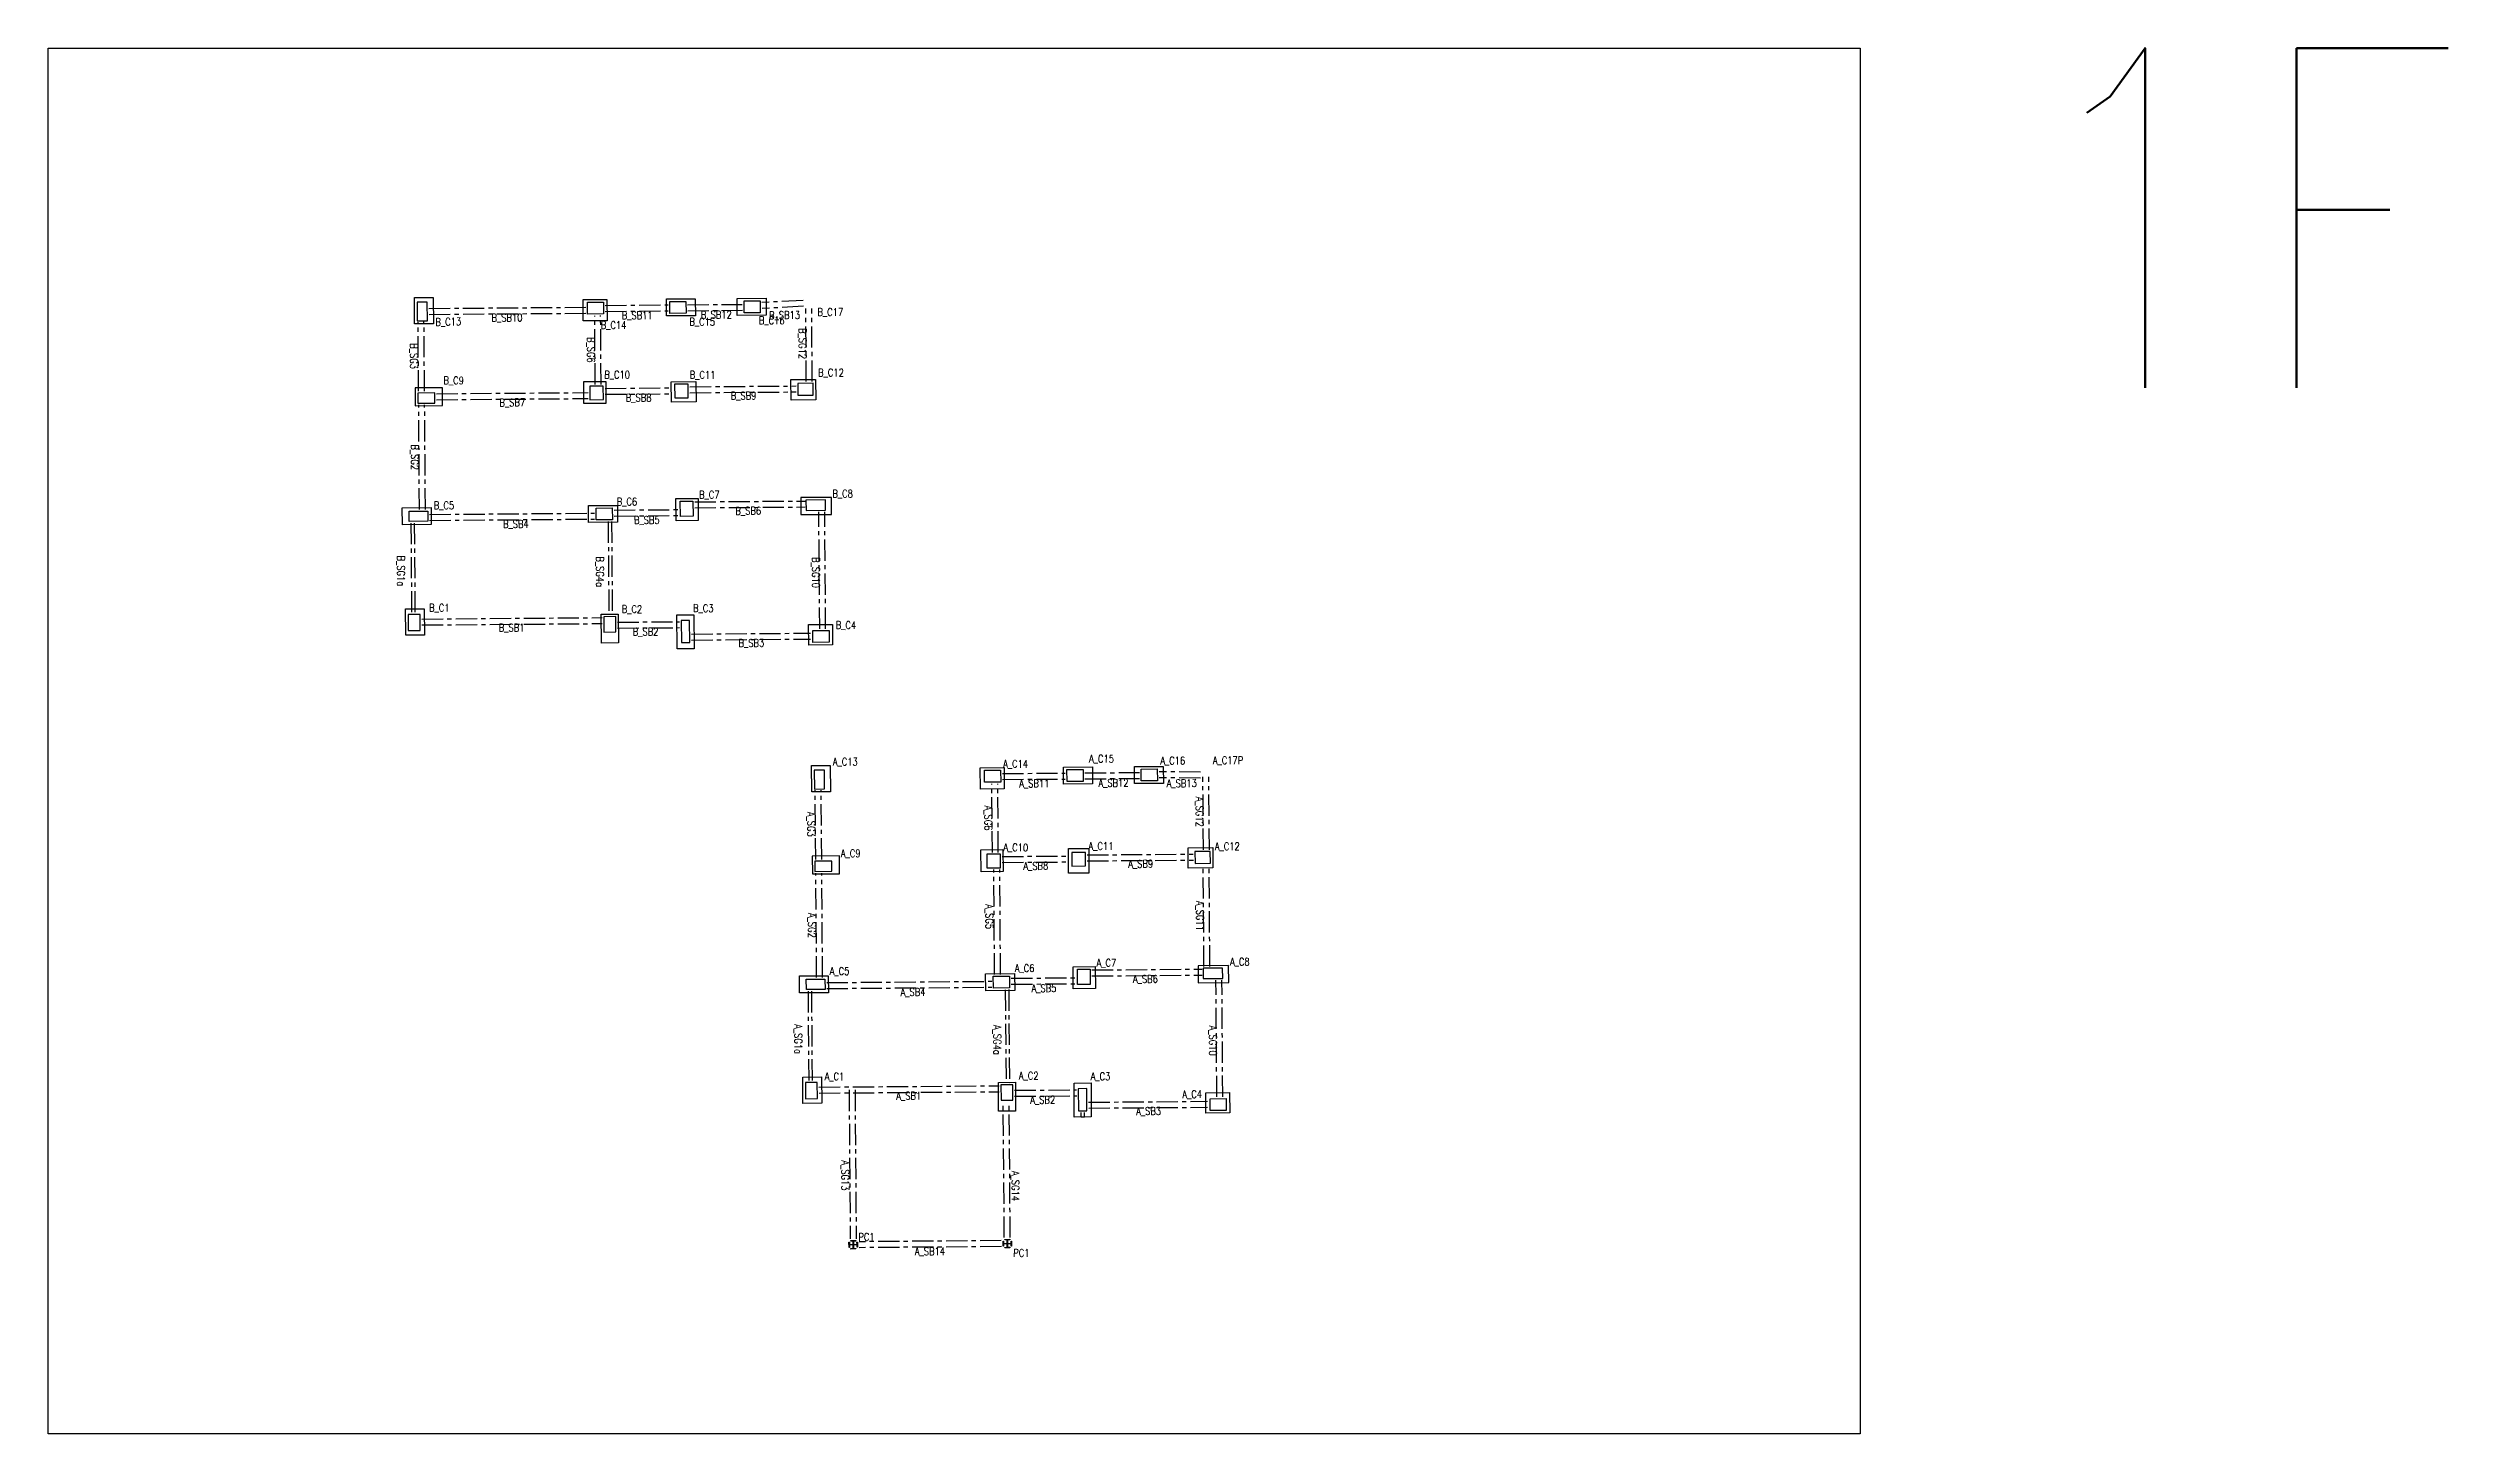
# Model space of a CAD drawing. Header units: millimetres. Extents: x 39613 to 69886, y 27475 to 191272.
# Drawn here: x 50002 to 64126, y 27475 to 35631 of the extents above; entities that cross this region are included whole.
import ezdxf
from ezdxf.enums import TextEntityAlignment as Align

# ---------------------------------------------------------------- set-up
doc = ezdxf.new("R2010")
doc.units = ezdxf.units.MM
doc.header["$LTSCALE"] = 100
doc.header["$MEASUREMENT"] = 0
doc.linetypes.add('CENTER', pattern=[2, 1.25, -0.25, 0.25, -0.25])
for name, color, linetype in [('TC-COLUMN', 1, 'Continuous'), ('TC-TB', 2, 'Continuous'), ('TC-TC', 4, 'Continuous'), ('TC-鋼柱', 11, 'Continuous'), ('TC-鋼粱', 183, 'CENTER')]:
    doc.layers.add(name, color=color, linetype=linetype)
doc.styles.get("Standard").update_dxf_attribs({"font": 'txt.shx', "width": 0.8, "bigfont": 'ae.shx'})

msp = doc.modelspace()

# ---------------------------------------------------------------- texts
at = {"layer": 'Defpoints', "color": 3, "width": 0.8}
msp.add_text('1F', height=2000, rotation=360, dxfattribs=at).set_placement((61589.25, 35630.59), align=Align.TOP_LEFT)
at = {"layer": 'TC-TB', "width": 0.8}
for s, rotation, p in [('B_SB10', 0.440027, (52702.86, 34044.15)), ('B_SB11', 0.440027, (53468.98, 34057.53)), ('B_SB12', 0.440027, (53934.94, 34061.11)), ('B_SB13', 0.440027, (54336.72, 34058.95)), ('B_SG6', 270, (53197.98, 33854.44)), ('B_SG12', 270, (54442.67, 33891.24)), ('B_SG3', 270, (52155.92, 33817.6)), ('B_SB7', 0.440027, (52734.23, 33544.69)), ('B_SB8', 0.440027, (53477.65, 33572.72)), ('B_SB9', 0.440027, (54095, 33584.6)), ('B_SG2', 270, (52160.49, 33222.86)), ('B_SB6', 0.440027, (54122.86, 32907.51)), ('B_SB4', 0.440027, (52754.95, 32830.01)), ('B_SB5', 0.440027, (53525.76, 32852.93)), ('B_SG1a', 270, (52079.52, 32553.53)), ('B_SG4a', 270, (53250.59, 32548.81)), ('B_SG10', 270, (54520.66, 32544.31)), ('B_SB1', 0.440027, (52730.11, 32219.8)), ('B_SB2', 0.440027, (53518.38, 32195.85)), ('B_SB3', 0.440027, (54141.4, 32129.83)), ('A_SB11', 0.440027, (55806.41, 31302.9)), ('A_SB12', 0.440027, (56272.37, 31306.48)), ('A_SB13', 0.440027, (56674.15, 31304.32)), ('A_SG12', 270, (56780.1, 31136.61)), ('A_SG3', 270, (54493.35, 31062.96)), ('A_SG6', 270, (55535.41, 31099.81)), ('A_SB8', 0.440027, (55815.08, 30818.09)), ('A_SB9', 0.440027, (56432.43, 30829.97)), ('A_SG2', 270, (54497.92, 30468.23)), ('A_SG5', 270, (55542.45, 30519.6)), ('A_SG11', 270, (56782.31, 30524)), ('A_SB4', 0.440027, (55092.38, 30075.38)), ('A_SB5', 0.440027, (55863.19, 30098.3)), ('A_SB6', 0.440027, (56460.29, 30152.88)), ('A_SG1a', 270, (54416.95, 29798.9)), ('A_SG4a', 270, (55588.02, 29794.18)), ('A_SG10', 270, (56858.09, 29789.68)), ('A_SB1', 0.440027, (55067.54, 29465.17)), ('A_SB2', 0.440027, (55855.81, 29441.22)), ('A_SB3', 0.440027, (56478.83, 29375.2)), ('A_SG13', 270, (54694.04, 28996.43)), ('A_SG14', 270, (55695.65, 28934.54))]:
    msp.add_text(s, height=45, rotation=rotation, dxfattribs=at).set_placement(p, align=Align.MIDDLE_CENTER)
msp.add_text('A_SB14', height=45, dxfattribs=at).set_placement((55192.14, 28550.29), align=Align.MIDDLE_CENTER)
at = {"layer": 'TC-TC', "width": 0.8}
for s, rotation, p in [('B_C13', 1.196594, (52357.46, 34020.02)), ('B_C15', 359.68346, (53852.03, 34019.94)), ('B_C16', 359.68346, (54261.15, 34027.56)), ('B_C17', 359.68346, (54605.97, 34076.73)), ('B_C14', 359.68346, (53329.87, 34000.16)), ('B_C9', 359.68346, (52389.34, 33674.44)), ('B_C10', 359.68346, (53351.1, 33708.3)), ('B_C11', 359.68346, (53854.2, 33707.45)), ('B_C12', 359.68346, (54609.9, 33720.76)), ('B_C5', 359.68346, (52331.99, 32939.36)), ('B_C6', 359.68346, (53408.71, 32961.66)), ('B_C7', 359.68346, (53893.42, 33002.38)), ('B_C8', 359.68346, (54678.39, 33008.41)), ('B_C1', 359.68346, (52304.64, 32336.8)), ('B_C2', 359.68346, (53438.13, 32328.69)), ('B_C3', 359.68346, (53858.55, 32334.29)), ('B_C4', 359.68346, (54697.6, 32234.74)), ('A_C13', 359.68346, (54693.71, 31430.82)), ('A_C14', 359.68346, (55696.34, 31418.52)), ('A_C15', 359.68346, (56201.71, 31448.3)), ('A_C16', 359.68346, (56621.11, 31437.39)), ('A_C17P', 359.68346, (56946.53, 31439.07)), ('A_C10', 359.68346, (55697.12, 30926.55)), ('A_C11', 359.68346, (56198.9, 30934.95)), ('A_C12', 359.68346, (56942.21, 30933.11)), ('A_C9', 359.68346, (54725.86, 30891.71)), ('A_C6', 359.68346, (55749.29, 30216.46)), ('A_C7', 359.68346, (56230.85, 30247.75)), ('A_C8', 359.68346, (57015.82, 30253.78)), ('A_C5', 359.68346, (54660.18, 30198.69)), ('A_C1', 359.68346, (54630.21, 29578.87)), ('A_C2', 359.68346, (55773.33, 29583.23)), ('A_C3', 359.68346, (56195.98, 29579.66)), ('A_C4', 1.196593, (56735.53, 29474.32)), ('PC1', 359.68346, (54818.73, 28634.7)), ('PC1', 359.68346, (55730.34, 28540.86))]:
    msp.add_text(s, height=45, rotation=rotation, dxfattribs=at).set_placement(p, align=Align.MIDDLE_CENTER)

# ---------------------------------------------------------------- linework, layer by layer
at = {"layer": 'Defpoints'}
msp.add_lwpolyline([(50001.56, 35630.59), (60666.19, 35630.59), (60666.19, 27475.22), (50001.56, 27475.22)], close=True, dxfattribs=at)
at = {"layer": 'TC-COLUMN'}
for points in [[(52268.27, 34163.31), (52269.46, 34008.32), (52159.46, 34007.47), (52158.27, 34162.47)], [(53290.73, 34151.16), (53291.69, 34026.17), (53151.69, 34025.09), (53150.73, 34150.09)], [(53640.78, 34153.85), (53810.77, 34155.16), (53811.54, 34055.16), (53641.54, 34053.85)], [(54057.66, 34157.05), (54227.65, 34158.36), (54228.42, 34058.36), (54058.42, 34057.06)], [(52323.16, 33526.53), (52322.36, 33631.39), (52162.36, 33630.16), (52163.17, 33525.3)], [(53284.49, 33669.1), (53285.49, 33539.1), (53155.49, 33538.11), (53154.49, 33668.1)], [(53669.35, 33666.56), (53814.34, 33667.67), (53815.27, 33547.67), (53670.27, 33546.56)], [(54374.3, 33679.25), (54519.3, 33680.36), (54520.22, 33560.37), (54375.22, 33559.25)], [(52086.67, 32924.88), (52256.66, 32926.19), (52257.43, 32826.19), (52087.44, 32824.88)], [(53182.6, 32938.3), (53352.59, 32939.6), (53353.36, 32839.61), (53183.37, 32838.3)], [(53827.3, 32980.25), (53828.29, 32850.25), (53698.3, 32849.25), (53697.3, 32979.25)], [(54432.28, 32984.88), (54433.05, 32884.89), (54613.04, 32886.28), (54612.27, 32986.27)], [(52216.24, 32330.79), (52217.43, 32175.8), (52107.43, 32174.95), (52106.24, 32329.95)], [(53258.82, 32128.86), (53257.51, 32298.85), (53357.51, 32299.62), (53358.81, 32129.63)], [(54478.02, 32237.72), (54618.01, 32238.8), (54618.93, 32118.8), (54478.94, 32117.73)], [(54605.7, 31408.68), (54606.89, 31253.69), (54496.89, 31252.84), (54495.7, 31407.84)], [(55628.16, 31396.53), (55629.12, 31271.54), (55489.12, 31270.46), (55488.16, 31395.46)], [(55978.21, 31399.22), (56148.2, 31400.53), (56148.97, 31300.53), (55978.98, 31299.22)], [(56395.09, 31402.42), (56565.08, 31403.73), (56565.85, 31303.73), (56395.85, 31302.43)], [(54660.59, 30771.9), (54659.79, 30876.76), (54499.79, 30875.53), (54500.6, 30770.67)], [(55621.92, 30914.47), (55622.92, 30784.47), (55492.92, 30783.48), (55491.92, 30913.47)], [(56126.72, 30920.35), (56127.83, 30775.35), (56007.83, 30774.43), (56006.72, 30919.43)], [(56711.73, 30924.62), (56856.73, 30925.73), (56857.65, 30805.74), (56712.65, 30804.62)], [(56769.71, 30230.25), (56770.48, 30130.26), (56950.47, 30131.65), (56949.7, 30231.64)], [(54424.1, 30170.25), (54594.09, 30171.56), (54594.86, 30071.56), (54424.87, 30070.25)], [(55520.03, 30183.67), (55690.02, 30184.97), (55690.79, 30084.98), (55520.8, 30083.67)], [(56164.73, 30225.62), (56165.72, 30095.62), (56035.73, 30094.62), (56034.73, 30224.62)], [(54553.67, 29576.16), (54554.86, 29421.17), (54444.86, 29420.32), (54443.67, 29575.32)], [(55596.25, 29374.23), (55594.94, 29544.22), (55694.94, 29544.99), (55696.24, 29375)], [(56815.45, 29483.09), (56955.44, 29484.17), (56956.36, 29364.17), (56816.37, 29363.1)]]:
    msp.add_lwpolyline(points, close=True, dxfattribs=at)
for points in [[(53702.69, 32294.97), (53802.69, 32295.73), (53804.22, 32095.74), (53704.23, 32094.97), (53702.69, 32294.97)], [(56040.12, 29540.34), (56140.12, 29541.1), (56141.65, 29341.11), (56041.66, 29340.34), (56040.12, 29540.34)]]:
    msp.add_lwpolyline(points, dxfattribs=at)
at = {"layer": 'TC-鋼柱'}
for points in [[(52174.33, 34025.09), (52234.33, 34025.55), (52233.48, 34135.54), (52173.48, 34135.08)], [(53270.84, 34136.01), (53271.38, 34066.01), (53176.38, 34065.28), (53175.85, 34135.28)], [(53755.89, 34139.74), (53756.43, 34069.74), (53661.43, 34069.01), (53660.89, 34139.01)], [(54192.77, 34143.09), (54193.3, 34073.09), (54098.31, 34072.36), (54097.77, 34142.36)], [(53190.32, 33560.87), (53270.32, 33561.49), (53269.7, 33641.49), (53189.7, 33640.87)], [(53690.08, 33571.71), (53770.08, 33572.33), (53769.46, 33652.33), (53689.46, 33651.71)], [(54415.01, 33587.06), (54505.01, 33587.75), (54504.47, 33657.75), (54414.47, 33657.06)], [(52178.05, 33540.41), (52278.05, 33541.18), (52277.59, 33601.18), (52177.59, 33600.41)], [(53322.71, 32924.37), (53323.25, 32854.37), (53228.25, 32853.65), (53227.71, 32923.64)], [(53797.41, 32965.02), (53798.1, 32875.02), (53723.1, 32874.45), (53722.41, 32964.44)], [(54462.85, 32910.12), (54577.85, 32911), (54577.39, 32971), (54462.39, 32970.11)], [(52236.82, 32906.03), (52237.28, 32846.03), (52127.28, 32845.19), (52126.82, 32905.19)], [(52122.22, 32202.57), (52192.22, 32203.11), (52191.49, 32298.1), (52121.49, 32297.57)], [(53273.32, 32193.97), (53343.32, 32194.51), (53342.62, 32284.51), (53272.63, 32283.97)], [(53728.95, 32131.65), (53778.94, 32132.04), (53777.95, 32262.03), (53727.95, 32261.65)], [(54598.28, 32203.65), (54598.82, 32133.65), (54503.82, 32132.92), (54503.29, 32202.92)], [(54511.76, 31270.46), (54571.76, 31270.92), (54570.91, 31380.91), (54510.91, 31380.45)], [(55608.27, 31381.38), (55608.81, 31311.38), (55513.81, 31310.65), (55513.28, 31380.65)], [(56093.32, 31385.11), (56093.86, 31315.11), (55998.86, 31314.38), (55998.32, 31384.38)], [(56530.2, 31388.46), (56530.73, 31318.46), (56435.74, 31317.73), (56435.2, 31387.73)], [(54515.48, 30785.78), (54615.48, 30786.55), (54615.02, 30846.55), (54515.02, 30845.78)], [(55527.75, 30806.24), (55607.75, 30806.86), (55607.13, 30886.86), (55527.13, 30886.24)], [(56027.51, 30817.08), (56107.51, 30817.7), (56106.89, 30897.7), (56026.89, 30897.08)], [(56752.44, 30832.43), (56842.44, 30833.12), (56841.9, 30903.12), (56751.9, 30902.43)], [(54574.25, 30151.4), (54574.71, 30091.4), (54464.71, 30090.56), (54464.25, 30150.56)], [(55660.14, 30169.74), (55660.68, 30099.74), (55565.68, 30099.01), (55565.14, 30169.01)], [(56134.84, 30210.39), (56135.53, 30120.39), (56060.54, 30119.82), (56059.84, 30209.81)], [(56800.28, 30155.49), (56915.28, 30156.37), (56914.82, 30216.37), (56799.82, 30215.48)], [(54459.65, 29447.94), (54529.65, 29448.48), (54528.92, 29543.47), (54458.92, 29542.94)], [(55610.75, 29439.34), (55680.75, 29439.88), (55680.05, 29529.88), (55610.06, 29529.34)], [(56066.38, 29377.02), (56116.37, 29377.41), (56115.38, 29507.4), (56065.38, 29507.02)], [(56935.71, 29449.02), (56936.25, 29379.02), (56841.25, 29378.29), (56840.72, 29448.29)], [(54725.64, 28613.53), (54755.64, 28613.77), (54755.67, 28610.77), (54741.67, 28610.66), (54741.83, 28589.66), (54762.83, 28589.82), (54762.72, 28603.82), (54765.72, 28603.84), (54765.95, 28573.84), (54762.95, 28573.82), (54762.84, 28587.82), (54741.84, 28587.66), (54742, 28566.66), (54756, 28566.77), (54756.03, 28563.77), (54726.03, 28563.54), (54726, 28566.54), (54740, 28566.64), (54739.84, 28587.64), (54718.84, 28587.48), (54718.95, 28573.48), (54715.95, 28573.46), (54715.72, 28603.46), (54718.72, 28603.48), (54718.83, 28589.48), (54739.83, 28589.64), (54739.67, 28610.64), (54725.67, 28610.53)], [(55632.09, 28620.5), (55662.09, 28620.73), (55662.11, 28617.73), (55648.11, 28617.62), (55648.27, 28596.62), (55669.27, 28596.79), (55669.16, 28610.79), (55672.16, 28610.81), (55672.4, 28580.81), (55669.4, 28580.79), (55669.29, 28594.79), (55648.29, 28594.62), (55648.45, 28573.63), (55662.45, 28573.73), (55662.47, 28570.73), (55632.47, 28570.5), (55632.45, 28573.5), (55646.45, 28573.61), (55646.29, 28594.61), (55625.29, 28594.45), (55625.4, 28580.45), (55622.4, 28580.43), (55622.17, 28610.42), (55625.17, 28610.45), (55625.27, 28596.45), (55646.27, 28596.61), (55646.11, 28617.61), (55632.11, 28617.5)]]:
    msp.add_lwpolyline(points, close=True, dxfattribs=at)
at = {"layer": 'TC-鋼粱'}
for p, q in [((52243.77, 34098.12), (53166.08, 34105.2)), ((52244.04, 34063.12), (53166.34, 34070.21)), ((53222.04, 33651.12), (53218.93, 34055.61)), ((53257.04, 33651.39), (53253.93, 34055.88)), ((53281, 34116.09), (53651.05, 34118.93)), ((53281.26, 34081.09), (53651.31, 34083.93)), ((53766.04, 34119.81), (54087.92, 34122.29)), ((53766.31, 34084.81), (54088.19, 34087.29)), ((54445.54, 34145.64), (54202.02, 34132.49)), ((54447.43, 34110.69), (54203.91, 34097.54)), ((54464.39, 33667.44), (54461.09, 34096.9)), ((54499.39, 33667.71), (54496.09, 34097.17)), ((52182.51, 33610.45), (52179.38, 34018.12)), ((52217.51, 33610.72), (52214.38, 34018.39)), ((53279.81, 33627.89), (53679.62, 33630.96)), ((53779.58, 33637.18), (54404.59, 33641.98)), ((52187.85, 32915.66), (52183.13, 33530.45)), ((52222.85, 32915.93), (52218.13, 33530.72)), ((52287.63, 33596.26), (53179.99, 33603.11)), ((52287.9, 33561.26), (53180.26, 33568.11)), ((53280.07, 33592.89), (53679.89, 33595.96)), ((53779.85, 33602.18), (54404.86, 33606.98)), ((53332.81, 32911.45), (53712.8, 32914.37)), ((53807.45, 32960.08), (54457.43, 32965.08)), ((53807.72, 32925.09), (54457.7, 32930.08)), ((52137.36, 32835.27), (52141.41, 32307.72)), ((52157.36, 32835.42), (52161.41, 32307.87)), ((52246.97, 32886.11), (53217.94, 32893.57)), ((52247.24, 32851.11), (53218.21, 32858.57)), ((53298.32, 32844.18), (53302.55, 32294.2)), ((53318.32, 32844.34), (53322.55, 32294.35)), ((53333.08, 32876.45), (53713.07, 32879.37)), ((54543.21, 32213.22), (54537.93, 32900.69)), ((54578.21, 32213.49), (54572.93, 32900.96)), ((52201.7, 32270.74), (53262.67, 32278.89)), ((52201.97, 32235.75), (53262.93, 32243.89)), ((53352.87, 32252.08), (53718, 32254.89)), ((53353.14, 32217.09), (53718.27, 32219.89)), ((53788.56, 32182.12), (54488.4, 32187.5)), ((53788.83, 32147.12), (54488.67, 32152.5)), ((55618.43, 31361.46), (55988.48, 31364.3)), ((56103.47, 31365.18), (56425.35, 31367.65)), ((56784.27, 31369.25), (56540.67, 31371.92)), ((54519.94, 30855.82), (54516.81, 31263.49)), ((54554.94, 30856.09), (54551.81, 31263.76)), ((55559.47, 30896.49), (55556.36, 31300.98)), ((55594.47, 30896.76), (55591.36, 31301.25)), ((55618.69, 31326.46), (55988.74, 31329.3)), ((56103.74, 31330.18), (56425.62, 31332.66)), ((56783.89, 31334.25), (56540.29, 31336.92)), ((56801.82, 30912.81), (56798.52, 31342.27)), ((56836.82, 30913.08), (56833.52, 31342.54)), ((55572.57, 30179.07), (55567.82, 30796.55)), ((55607.56, 30179.34), (55602.82, 30796.82)), ((55617.24, 30873.26), (56017.05, 30876.33)), ((55617.5, 30838.26), (56017.32, 30841.33)), ((56117.01, 30882.55), (56742.02, 30887.35)), ((56117.28, 30847.55), (56742.29, 30852.35)), ((56804.6, 30225.52), (56800.02, 30822.79)), ((56839.6, 30225.79), (56835.01, 30823.06)), ((54525.28, 30161.03), (54520.56, 30775.82)), ((54560.28, 30161.3), (54555.56, 30776.09)), ((54584.4, 30131.48), (55555.37, 30138.94)), ((54584.67, 30096.48), (55555.64, 30103.94)), ((55635.76, 30089.55), (55639.98, 29539.57)), ((55655.75, 30089.71), (55659.98, 29539.72)), ((55670.24, 30156.82), (56050.23, 30159.74)), ((55670.51, 30121.82), (56050.5, 30124.74)), ((56144.88, 30205.45), (56794.86, 30210.45)), ((56145.15, 30170.46), (56795.13, 30175.45)), ((56880.64, 29458.59), (56875.36, 30146.06)), ((56915.64, 29458.86), (56910.36, 30146.33)), ((54474.79, 30080.64), (54478.84, 29553.09)), ((54494.79, 30080.79), (54498.84, 29553.24)), ((54539.13, 29516.11), (55600.1, 29524.26)), ((54539.4, 29481.12), (55600.36, 29489.26)), ((54716.29, 29499.97), (54723.07, 28623.51)), ((54751.29, 29500.24), (54758.06, 28623.78)), ((55629.51, 28630.48), (55623.34, 29429.44)), ((55664.51, 28630.75), (55658.33, 29429.71)), ((55690.3, 29497.45), (56055.43, 29500.26)), ((55690.57, 29462.46), (56055.7, 29465.26)), ((56125.99, 29427.49), (56825.83, 29432.87)), ((56126.26, 29392.49), (56826.1, 29397.87)), ((56081.66, 29340.65), (56081.45, 29367.14)), ((56081.66, 29340.65), (56101.65, 29340.8)), ((56101.65, 29340.8), (56101.45, 29367.29)), ((55612.15, 28612.99), (54775.7, 28606.53)), ((55612.42, 28577.99), (54775.97, 28571.53))]:
    msp.add_line(p, q, dxfattribs=at)

msp.set_redraw_order([(e.dxf.handle, doc.entitydb.next_handle()) for e in msp.query("TEXT MTEXT ATTDEF DIMENSION ARC_DIMENSION")])  # texts and dimensions are drawn at this point

doc.saveas('drawing.dxf')
